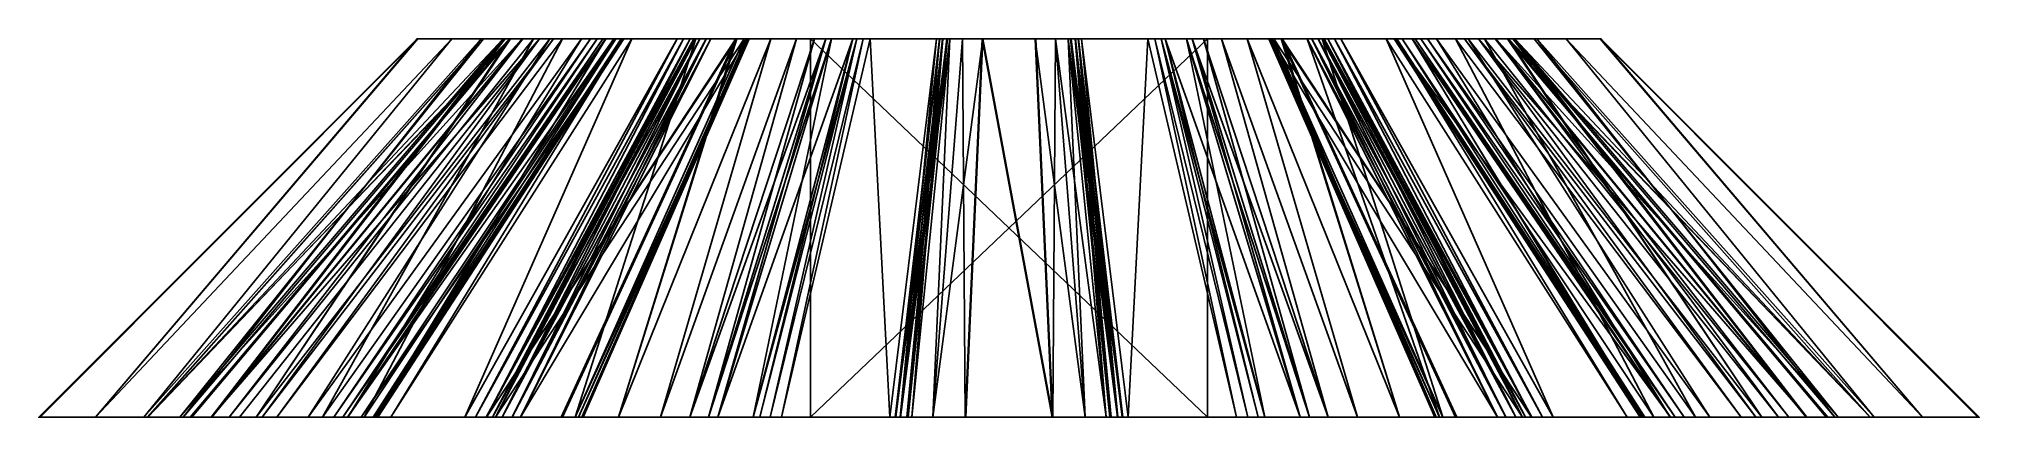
# Model space of a CAD drawing. Extents: x -10.3 to 10.3, y 0 to 4.
import ezdxf

# ---------------------------------------------------------------- set-up
doc = ezdxf.new("R2010")
doc.units = 0
doc.header["$MEASUREMENT"] = 0
doc.layers.add('ConstrLines', color=6, linetype='Continuous')
doc.layers.add('GearObj', color=2, linetype='Continuous')

msp = doc.modelspace()

# ---------------------------------------------------------------- linework, layer by layer
at = {"layer": 'ConstrLines'}
for points in [[(-10.243, 0, 0.465), (-6.257, 4, -0.278), (-10.257, 0, -0.455)], [(-6.257, 4, -0.278), (-9.656, 0, -0.806), (-10.257, 0, -0.455)], [(-6.257, 4, -0.278), (-10.243, 0, 0.465), (-6.248, 4, 0.283)], [(-9.656, 0, 0.806), (-6.248, 4, 0.283), (-10.243, 0, 0.465)], [(-6.248, 4, 0.283), (-9.656, 0, 0.806), (-5.89, 4, 0.492)], [(-9.147, 0, 1.026), (-5.89, 4, 0.492), (-9.656, 0, 0.806)], [(-5.89, 4, -0.492), (-9.147, 0, -1.026), (-9.656, 0, -0.806)], [(-9.656, 0, -0.806), (-6.257, 4, -0.278), (-5.89, 4, -0.492)], [(-5.579, 4, -0.626), (-8.732, 0, -1.147), (-9.147, 0, -1.026)], [(-5.89, 4, 0.492), (-9.147, 0, 1.026), (-5.579, 4, 0.626)], [(-9.147, 0, -1.026), (-5.89, 4, -0.492), (-5.579, 4, -0.626)], [(-8.732, 0, 1.147), (-5.579, 4, 0.626), (-9.147, 0, 1.026)], [(-5.557, 4, 2.888), (-8.766, 0, 4.13), (-9.11, 0, 4.734)], [(-5.269, 4, 3.369), (-9.11, 0, 4.734), (-8.638, 0, 5.524)], [(-9.11, 0, 4.734), (-5.269, 4, 3.369), (-5.557, 4, 2.888)], [(-9.103, 0, -4.719), (-5.347, 4, -2.519), (-5.553, 4, -2.879)], [(-5.347, 4, -2.519), (-9.103, 0, -4.719), (-8.766, 0, -4.13)], [(-5.279, 4, -3.369), (-9.103, 0, -4.719), (-5.553, 4, -2.879)], [(-9.103, 0, -4.719), (-5.279, 4, -3.369), (-8.655, 0, -5.522)], [(-8.434, 0, -3.685), (-5.347, 4, -2.519), (-8.766, 0, -4.13)], [(-8.766, 0, 4.13), (-5.557, 4, 2.888), (-5.347, 4, 2.519)], [(-5.145, 4, 2.248), (-8.766, 0, 4.13), (-5.347, 4, 2.519)], [(-8.766, 0, 4.13), (-5.145, 4, 2.248), (-8.434, 0, 3.685)], [(-8.732, 0, -1.147), (-5.579, 4, -0.626), (-5.327, 4, -0.7)], [(-5.327, 4, -0.7), (-8.428, 0, -1.197), (-8.732, 0, -1.147)], [(-5.579, 4, 0.626), (-8.732, 0, 1.147), (-5.327, 4, 0.7)], [(-8.428, 0, 1.197), (-5.327, 4, 0.7), (-8.732, 0, 1.147)], [(-5.279, 4, -3.369), (-7.96, 0, -5.527), (-8.655, 0, -5.522)], [(-7.96, 0, 5.527), (-5.269, 4, 3.369), (-8.638, 0, 5.524)], [(-5.347, 4, -2.519), (-8.434, 0, -3.685), (-5.145, 4, -2.248)], [(-8.434, 0, -3.685), (-4.963, 4, -2.057), (-5.145, 4, -2.248)], [(-4.963, 4, -2.057), (-8.434, 0, -3.685), (-8.136, 0, -3.373)], [(-4.963, 4, 2.057), (-8.434, 0, 3.685), (-5.145, 4, 2.248)], [(-8.434, 0, 3.685), (-4.963, 4, 2.057), (-8.136, 0, 3.373)], [(-8.243, 0, 1.205), (-5.141, 4, 0.73), (-8.428, 0, 1.197)], [(-5.141, 4, -0.73), (-8.243, 0, -1.205), (-8.428, 0, -1.197)], [(-8.428, 0, -1.197), (-5.327, 4, -0.7), (-5.141, 4, -0.73)], [(-5.327, 4, 0.7), (-8.428, 0, 1.197), (-5.141, 4, 0.73)], [(-5.141, 4, 0.73), (-8.243, 0, 1.205), (-5.028, 4, 0.735)], [(-5.028, 4, -0.735), (-7.256, 0, -1.065), (-8.243, 0, -1.205)], [(-7.256, 0, 1.065), (-5.028, 4, 0.735), (-8.243, 0, 1.205)], [(-8.243, 0, -1.205), (-5.141, 4, -0.73), (-5.028, 4, -0.735)], [(-4.963, 4, 2.057), (-7.897, 0, 3.177), (-8.136, 0, 3.373)], [(-7.897, 0, -3.177), (-4.963, 4, -2.057), (-8.136, 0, -3.373)], [(-4.855, 4, -3.371), (-7.408, 0, -5.462), (-7.96, 0, -5.527)], [(-7.96, 0, -5.527), (-5.279, 4, -3.369), (-4.855, 4, -3.371)], [(-5.269, 4, 3.369), (-7.96, 0, 5.527), (-4.855, 4, 3.371)], [(-7.408, 0, 5.462), (-4.855, 4, 3.371), (-7.96, 0, 5.527)], [(-4.817, 4, 1.938), (-7.741, 0, 3.078), (-7.897, 0, 3.177)], [(-7.897, 0, 3.177), (-4.963, 4, 2.057), (-4.817, 4, 1.938)], [(-4.963, 4, -2.057), (-7.897, 0, -3.177), (-4.817, 4, -1.938)], [(-7.741, 0, -3.078), (-4.817, 4, -1.938), (-7.897, 0, -3.177)], [(-7.741, 0, 3.078), (-4.817, 4, 1.938), (-4.722, 4, 1.877)], [(-6.816, 0, -2.705), (-4.722, 4, -1.877), (-7.741, 0, -3.078)], [(-4.722, 4, 1.877), (-6.816, 0, 2.705), (-7.741, 0, 3.078)], [(-4.817, 4, -1.938), (-7.741, 0, -3.078), (-4.722, 4, -1.877)], [(-4.519, 4, -3.332), (-6.989, 0, -5.359), (-7.408, 0, -5.462)], [(-7.408, 0, -5.462), (-4.855, 4, -3.371), (-4.519, 4, -3.332)], [(-4.855, 4, 3.371), (-7.408, 0, 5.462), (-4.519, 4, 3.332)], [(-6.989, 0, 5.359), (-4.519, 4, 3.332), (-7.408, 0, 5.462)], [(-4.426, 4, -0.65), (-7.137, 0, -1.079), (-7.256, 0, -1.065)], [(-7.256, 0, -1.065), (-5.028, 4, -0.735), (-4.426, 4, -0.65)], [(-7.137, 0, 1.079), (-4.426, 4, 0.65), (-7.256, 0, 1.065)], [(-5.028, 4, 0.735), (-7.256, 0, 1.065), (-4.426, 4, 0.65)], [(-7.137, 0, -1.079), (-4.426, 4, -0.65), (-4.354, 4, -0.658)], [(-4.426, 4, 0.65), (-7.137, 0, 1.079), (-4.354, 4, 0.658)], [(-7.041, 0, 1.15), (-4.354, 4, 0.658), (-7.137, 0, 1.079)], [(-4.354, 4, -0.658), (-7.041, 0, -1.15), (-7.137, 0, -1.079)], [(-7.041, 0, 1.15), (-4.266, 4, 0.768), (-4.295, 4, 0.702)], [(-4.266, 4, 0.768), (-7.041, 0, 1.15), (-6.994, 0, 1.26)], [(-4.295, 4, -0.702), (-6.994, 0, -1.26), (-7.041, 0, -1.15)], [(-4.354, 4, 0.658), (-7.041, 0, 1.15), (-4.295, 4, 0.702)], [(-7.041, 0, -1.15), (-4.354, 4, -0.658), (-4.295, 4, -0.702)], [(-4.266, 4, -0.768), (-6.687, 0, -2.406), (-6.994, 0, -1.26)], [(-6.994, 0, -1.26), (-4.295, 4, -0.702), (-4.266, 4, -0.768)], [(-6.994, 0, 1.26), (-4.178, 4, 1.099), (-4.266, 4, 0.768)], [(-4.178, 4, 1.099), (-6.994, 0, 1.26), (-6.849, 0, 1.802)], [(-4.263, 4, -3.269), (-6.7, 0, -5.251), (-6.989, 0, -5.359)], [(-6.989, 0, -5.359), (-4.519, 4, -3.332), (-4.263, 4, -3.269)], [(-6.7, 0, 5.251), (-4.263, 4, 3.269), (-6.989, 0, 5.359)], [(-4.519, 4, 3.332), (-6.989, 0, 5.359), (-4.263, 4, 3.269)], [(-6.849, 0, 1.802), (-4.079, 4, 1.468), (-4.178, 4, 1.099)], [(-4.079, 4, 1.468), (-6.849, 0, 1.802), (-6.687, 0, 2.406)], [(-4.158, 4, 1.65), (-6.721, 0, 2.634), (-6.816, 0, 2.705)], [(-4.722, 4, -1.877), (-6.816, 0, -2.705), (-4.158, 4, -1.65)], [(-6.816, 0, 2.705), (-4.722, 4, 1.877), (-4.158, 4, 1.65)], [(-6.721, 0, -2.634), (-4.158, 4, -1.65), (-6.816, 0, -2.705)], [(-4.1, 4, 1.607), (-6.673, 0, 2.524), (-6.721, 0, 2.634)], [(-6.721, 0, 2.634), (-4.158, 4, 1.65), (-4.1, 4, 1.607)], [(-6.721, 0, -2.634), (-4.071, 4, -1.54), (-4.1, 4, -1.607)], [(-4.071, 4, -1.54), (-6.721, 0, -2.634), (-6.673, 0, -2.524)], [(-4.158, 4, -1.65), (-6.721, 0, -2.634), (-4.1, 4, -1.607)], [(-6.7, 0, -5.251), (-4.263, 4, -3.269), (-4.087, 4, -3.203)], [(-4.087, 4, -3.203), (-6.536, 0, -5.165), (-6.7, 0, -5.251)], [(-4.263, 4, 3.269), (-6.7, 0, 5.251), (-4.087, 4, 3.203)], [(-6.536, 0, 5.165), (-4.087, 4, 3.203), (-6.7, 0, 5.251)], [(-6.687, 0, -2.406), (-4.266, 4, -0.768), (-4.079, 4, -1.468)], [(-6.687, 0, 2.406), (-4.071, 4, 1.54), (-4.079, 4, 1.468)], [(-4.071, 4, 1.54), (-6.687, 0, 2.406), (-6.673, 0, 2.524)], [(-4.071, 4, -1.54), (-6.687, 0, -2.406), (-4.079, 4, -1.468)], [(-6.687, 0, -2.406), (-4.071, 4, -1.54), (-6.673, 0, -2.524)], [(-6.673, 0, 2.524), (-4.1, 4, 1.607), (-4.071, 4, 1.54)], [(-3.987, 4, -3.151), (-5.751, 0, -4.55), (-6.536, 0, -5.165)], [(-6.536, 0, -5.165), (-4.087, 4, -3.203), (-3.987, 4, -3.151)], [(-5.751, 0, 4.55), (-3.987, 4, 3.151), (-6.536, 0, 5.165)], [(-4.087, 4, 3.203), (-6.536, 0, 5.165), (-3.987, 4, 3.151)], [(-5.751, 0, -4.55), (-3.987, 4, -3.151), (-3.508, 4, -2.776)], [(-5.641, 0, 4.503), (-3.508, 4, 2.776), (-5.751, 0, 4.55)], [(-3.508, 4, -2.776), (-5.641, 0, -4.503), (-5.751, 0, -4.55)], [(-3.987, 4, 3.151), (-5.751, 0, 4.55), (-3.508, 4, 2.776)], [(-3.441, 4, -2.747), (-5.523, 0, -4.517), (-5.641, 0, -4.503)], [(-3.508, 4, 2.776), (-5.641, 0, 4.503), (-3.441, 4, 2.747)], [(-5.523, 0, 4.517), (-3.441, 4, 2.747), (-5.641, 0, 4.503)], [(-5.641, 0, -4.503), (-3.508, 4, -2.776), (-3.441, 4, -2.747)], [(-5.327, 4, 0.7), (-4.426, 4, 0.65), (-5.579, 4, 0.626)], [(-3.369, 4, -5.269), (-5.527, 0, -7.96), (-3.371, 4, -4.855)], [(-5.527, 0, -7.96), (-3.369, 4, -5.269), (-5.524, 0, -8.638)], [(-5.527, 0, -7.96), (-3.332, 4, -4.519), (-3.371, 4, -4.855)], [(-3.332, 4, -4.519), (-5.527, 0, -7.96), (-5.462, 0, -7.408)], [(-3.371, 4, 4.855), (-5.462, 0, 7.408), (-5.527, 0, 7.96)], [(-5.527, 0, 7.96), (-3.369, 4, 5.279), (-3.371, 4, 4.855)], [(-3.369, 4, 5.279), (-5.527, 0, 7.96), (-5.522, 0, 8.655)], [(-2.888, 4, -5.557), (-5.524, 0, -8.638), (-3.369, 4, -5.269)], [(-5.524, 0, -8.638), (-2.888, 4, -5.557), (-4.734, 0, -9.11)], [(-5.427, 0, 4.588), (-3.369, 4, 2.755), (-5.523, 0, 4.517)], [(-5.523, 0, -4.517), (-3.441, 4, -2.747), (-3.369, 4, -2.755)], [(-3.369, 4, -2.755), (-5.427, 0, -4.588), (-5.523, 0, -4.517)], [(-3.441, 4, 2.747), (-5.523, 0, 4.517), (-3.369, 4, 2.755)], [(-2.879, 4, 5.553), (-5.522, 0, 8.655), (-4.719, 0, 9.103)], [(-5.522, 0, 8.655), (-2.879, 4, 5.553), (-3.369, 4, 5.279)], [(-5.462, 0, -7.408), (-3.269, 4, -4.263), (-3.332, 4, -4.519)], [(-3.269, 4, -4.263), (-5.462, 0, -7.408), (-5.359, 0, -6.989)], [(-3.332, 4, 4.519), (-5.359, 0, 6.989), (-5.462, 0, 7.408)], [(-5.462, 0, 7.408), (-3.371, 4, 4.855), (-3.332, 4, 4.519)], [(-5.427, 0, 4.588), (-2.799, 4, 3.311), (-3.311, 4, 2.799)], [(-2.799, 4, 3.311), (-5.427, 0, 4.588), (-4.588, 0, 5.427)], [(-3.369, 4, 2.755), (-5.427, 0, 4.588), (-3.311, 4, 2.799)], [(-5.427, 0, -4.588), (-3.369, 4, -2.755), (-3.311, 4, -2.799)], [(-3.311, 4, -2.799), (-4.588, 0, -5.427), (-5.427, 0, -4.588)], [(-3.269, 4, 4.263), (-5.251, 0, 6.7), (-5.359, 0, 6.989)], [(-5.359, 0, -6.989), (-3.203, 4, -4.087), (-3.269, 4, -4.263)], [(-3.203, 4, -4.087), (-5.359, 0, -6.989), (-5.251, 0, -6.7)], [(-5.359, 0, 6.989), (-3.332, 4, 4.519), (-3.269, 4, 4.263)], [(-5.141, 4, 0.73), (-4.426, 4, 0.65), (-5.327, 4, 0.7)], [(-5.327, 4, -0.7), (-5.028, 4, -0.735), (-5.141, 4, -0.73)], [(-3.203, 4, 4.087), (-5.165, 0, 6.536), (-5.251, 0, 6.7)], [(-5.251, 0, -6.7), (-3.151, 4, -3.987), (-3.203, 4, -4.087)], [(-3.151, 4, -3.987), (-5.251, 0, -6.7), (-5.165, 0, -6.536)], [(-5.251, 0, 6.7), (-3.269, 4, 4.263), (-3.203, 4, 4.087)], [(-5.165, 0, 6.536), (-3.203, 4, 4.087), (-3.151, 4, 3.987)], [(-5.165, 0, -6.536), (-2.776, 4, -3.508), (-3.151, 4, -3.987)], [(-2.776, 4, -3.508), (-5.165, 0, -6.536), (-4.55, 0, -5.751)], [(-2.776, 4, 3.508), (-5.165, 0, 6.536), (-3.151, 4, 3.987)], [(-5.165, 0, 6.536), (-2.776, 4, 3.508), (-4.55, 0, 5.751)], [(-4.426, 4, 0.65), (-5.141, 4, 0.73), (-5.028, 4, 0.735)], [(-4.963, 4, 2.057), (-4.158, 4, 1.65), (-4.817, 4, 1.938)], [(-4.817, 4, 1.938), (-4.158, 4, 1.65), (-4.722, 4, 1.877)], [(-2.888, 4, -5.557), (-4.13, 0, -8.766), (-4.734, 0, -9.11)], [(-4.13, 0, 8.766), (-2.879, 4, 5.553), (-4.719, 0, 9.103)], [(-4.588, 0, 5.427), (-2.755, 4, 3.369), (-2.799, 4, 3.311)], [(-2.755, 4, 3.369), (-4.588, 0, 5.427), (-4.517, 0, 5.523)], [(-2.755, 4, -3.369), (-4.588, 0, -5.427), (-2.799, 4, -3.311)], [(-4.588, 0, -5.427), (-2.755, 4, -3.369), (-4.517, 0, -5.523)], [(-4.588, 0, -5.427), (-3.311, 4, -2.799), (-2.799, 4, -3.311)], [(-2.776, 4, 3.508), (-4.503, 0, 5.641), (-4.55, 0, 5.751)], [(-4.55, 0, -5.751), (-2.747, 4, -3.441), (-2.776, 4, -3.508)], [(-2.747, 4, -3.441), (-4.55, 0, -5.751), (-4.503, 0, -5.641)], [(-4.517, 0, 5.523), (-2.747, 4, 3.441), (-2.755, 4, 3.369)], [(-2.747, 4, 3.441), (-4.517, 0, 5.523), (-4.503, 0, 5.641)], [(-2.755, 4, -3.369), (-4.503, 0, -5.641), (-4.517, 0, -5.523)], [(-4.503, 0, 5.641), (-2.776, 4, 3.508), (-2.747, 4, 3.441)], [(-4.503, 0, -5.641), (-2.755, 4, -3.369), (-2.747, 4, -3.441)], [(-3.685, 0, 8.434), (-2.519, 4, 5.347), (-4.13, 0, 8.766)], [(-4.13, 0, -8.766), (-2.888, 4, -5.557), (-2.519, 4, -5.347)], [(-2.519, 4, -5.347), (-3.685, 0, -8.434), (-4.13, 0, -8.766)], [(-2.879, 4, 5.553), (-4.13, 0, 8.766), (-2.519, 4, 5.347)], [(-2.519, 4, 5.347), (-3.685, 0, 8.434), (-2.248, 4, 5.145)], [(-3.373, 0, 8.136), (-2.248, 4, 5.145), (-3.685, 0, 8.434)], [(-2.248, 4, -5.145), (-3.373, 0, -8.136), (-3.685, 0, -8.434)], [(-3.685, 0, -8.434), (-2.519, 4, -5.347), (-2.248, 4, -5.145)], [(-2.248, 4, 5.145), (-3.373, 0, 8.136), (-2.057, 4, 4.963)], [(-3.373, 0, -8.136), (-2.248, 4, -5.145), (-2.057, 4, -4.963)], [(-2.057, 4, -4.963), (-3.177, 0, -7.897), (-3.373, 0, -8.136)], [(-3.373, 0, 8.136), (-1.938, 4, 4.817), (-2.057, 4, 4.963)], [(-1.938, 4, 4.817), (-3.373, 0, 8.136), (-3.177, 0, 7.897)], [(-3.177, 0, -7.897), (-2.057, 4, -4.963), (-1.938, 4, -4.817)], [(-1.938, 4, -4.817), (-3.078, 0, -7.741), (-3.177, 0, -7.897)], [(-3.177, 0, 7.897), (-1.877, 4, 4.722), (-1.938, 4, 4.817)], [(-1.877, 4, 4.722), (-3.177, 0, 7.897), (-3.078, 0, 7.741)], [(-2.705, 0, 6.816), (-1.877, 4, 4.722), (-3.078, 0, 7.741)], [(-1.65, 4, -4.158), (-3.078, 0, -7.741), (-1.877, 4, -4.722)], [(-3.078, 0, -7.741), (-1.65, 4, -4.158), (-2.705, 0, -6.816)], [(-3.078, 0, -7.741), (-1.938, 4, -4.817), (-1.877, 4, -4.722)], [(-2.705, 0, 6.816), (-1.607, 4, 4.1), (-1.65, 4, 4.158)], [(-1.607, 4, 4.1), (-2.705, 0, 6.816), (-2.634, 0, 6.721)], [(-1.877, 4, 4.722), (-2.705, 0, 6.816), (-1.65, 4, 4.158)], [(-1.65, 4, -4.158), (-2.634, 0, -6.721), (-2.705, 0, -6.816)], [(-2.524, 0, 6.673), (-1.607, 4, 4.1), (-2.634, 0, 6.721)], [(-1.607, 4, -4.1), (-2.524, 0, -6.673), (-2.634, 0, -6.721)], [(-2.634, 0, -6.721), (-1.65, 4, -4.158), (-1.607, 4, -4.1)], [(-2.406, 0, 6.687), (-1.54, 4, 4.071), (-2.524, 0, 6.673)], [(-1.607, 4, 4.1), (-2.524, 0, 6.673), (-1.54, 4, 4.071)], [(-1.54, 4, -4.071), (-2.406, 0, -6.687), (-2.524, 0, -6.673)], [(-2.524, 0, -6.673), (-1.607, 4, -4.1), (-1.54, 4, -4.071)], [(-1.54, 4, 4.071), (-2.406, 0, 6.687), (-1.468, 4, 4.079)], [(-1.26, 0, 6.994), (-1.468, 4, 4.079), (-2.406, 0, 6.687)], [(-2.406, 0, -6.687), (-1.54, 4, -4.071), (-1.468, 4, -4.079)], [(-1.468, 4, -4.079), (-1.26, 0, -6.994), (-2.406, 0, -6.687)], [(-2.1, 0, 2.1), (-2.1, 4, -2.1), (-2.1, 4, 2.1)], [(-2.1, 4, -2.1), (-2.1, 0, 2.1), (-2.1, 0, -2.1)], [(2.1, 4, 2.1), (-2.1, 0, 2.1), (-2.1, 4, 2.1)], [(-2.1, 0, 2.1), (2.1, 4, 2.1), (2.1, 0, 2.1)], [(2.1, 0, -2.1), (-2.1, 4, -2.1), (-2.1, 0, -2.1)], [(-2.1, 4, -2.1), (2.1, 0, -2.1), (2.1, 4, -2.1)], [(-1.468, 4, 4.079), (-1.26, 0, 6.994), (-0.768, 4, 4.266)], [(-1.26, 0, -6.994), (-1.468, 4, -4.079), (-0.768, 4, -4.266)], [(-1.15, 0, 7.041), (-0.768, 4, 4.266), (-1.26, 0, 6.994)], [(-0.768, 4, -4.266), (-1.15, 0, -7.041), (-1.26, 0, -6.994)], [(-0.735, 4, 5.028), (-1.065, 0, 7.256), (-1.205, 0, 8.243)], [(-1.205, 0, -8.243), (-0.65, 4, -4.426), (-0.735, 4, -5.028)], [(-0.65, 4, -4.426), (-1.205, 0, -8.243), (-1.065, 0, -7.256)], [(-1.205, 0, 8.243), (-0.73, 4, 5.141), (-0.735, 4, 5.028)], [(-0.73, 4, 5.141), (-1.205, 0, 8.243), (-1.197, 0, 8.428)], [(-0.735, 4, -5.028), (-1.197, 0, -8.428), (-1.205, 0, -8.243)], [(-1.197, 0, 8.428), (-0.7, 4, 5.327), (-0.73, 4, 5.141)], [(-0.7, 4, 5.327), (-1.197, 0, 8.428), (-1.147, 0, 8.732)], [(-0.7, 4, -5.327), (-1.197, 0, -8.428), (-0.73, 4, -5.141)], [(-1.197, 0, -8.428), (-0.7, 4, -5.327), (-1.147, 0, -8.732)], [(-1.197, 0, -8.428), (-0.735, 4, -5.028), (-0.73, 4, -5.141)], [(-1.15, 0, 7.041), (-0.658, 4, 4.354), (-0.702, 4, 4.295)], [(-0.658, 4, 4.354), (-1.15, 0, 7.041), (-1.079, 0, 7.137)], [(-0.702, 4, -4.295), (-1.079, 0, -7.137), (-1.15, 0, -7.041)], [(-0.768, 4, 4.266), (-1.15, 0, 7.041), (-0.702, 4, 4.295)], [(-1.15, 0, -7.041), (-0.768, 4, -4.266), (-0.702, 4, -4.295)], [(-0.7, 4, -5.327), (-1.026, 0, -9.147), (-1.147, 0, -8.732)], [(-1.147, 0, 8.732), (-0.626, 4, 5.579), (-0.7, 4, 5.327)], [(-0.626, 4, 5.579), (-1.147, 0, 8.732), (-1.026, 0, 9.147)], [(-0.658, 4, -4.354), (-1.065, 0, -7.256), (-1.079, 0, -7.137)], [(-1.079, 0, 7.137), (-0.65, 4, 4.426), (-0.658, 4, 4.354)], [(-0.65, 4, 4.426), (-1.079, 0, 7.137), (-1.065, 0, 7.256)], [(-1.079, 0, -7.137), (-0.702, 4, -4.295), (-0.658, 4, -4.354)], [(-1.065, 0, 7.256), (-0.735, 4, 5.028), (-0.65, 4, 4.426)], [(-1.065, 0, -7.256), (-0.658, 4, -4.354), (-0.65, 4, -4.426)], [(-1.026, 0, -9.147), (-0.7, 4, -5.327), (-0.626, 4, -5.579)], [(-0.806, 0, 9.656), (-0.626, 4, 5.579), (-1.026, 0, 9.147)], [(-0.626, 4, -5.579), (-0.806, 0, -9.656), (-1.026, 0, -9.147)], [(-0.806, 0, 9.656), (-0.278, 4, 6.257), (-0.492, 4, 5.89)], [(-0.278, 4, 6.257), (-0.806, 0, 9.656), (-0.455, 0, 10.257)], [(-0.626, 4, 5.579), (-0.806, 0, 9.656), (-0.492, 4, 5.89)], [(-0.806, 0, -9.656), (-0.626, 4, -5.579), (-0.492, 4, -5.89)], [(-0.492, 4, -5.89), (-0.465, 0, -10.243), (-0.806, 0, -9.656)], [(-0.465, 0, -10.243), (-0.492, 4, -5.89), (-0.283, 4, -6.248)], [(-0.283, 4, -6.248), (0.455, 0, -10.257), (-0.465, 0, -10.243)], [(0.465, 0, 10.243), (-0.278, 4, 6.257), (-0.455, 0, 10.257)], [(0.455, 0, -10.257), (-0.283, 4, -6.248), (0.278, 4, -6.257)], [(-0.278, 4, 6.257), (0.465, 0, 10.243), (0.283, 4, 6.248)], [(0.806, 0, -9.656), (0.278, 4, -6.257), (0.492, 4, -5.89)], [(0.278, 4, -6.257), (0.806, 0, -9.656), (0.455, 0, -10.257)], [(0.465, 0, 10.243), (0.492, 4, 5.89), (0.283, 4, 6.248)], [(0.492, 4, 5.89), (0.465, 0, 10.243), (0.806, 0, 9.656)], [(1.026, 0, -9.147), (0.492, 4, -5.89), (0.626, 4, -5.579)], [(0.492, 4, -5.89), (1.026, 0, -9.147), (0.806, 0, -9.656)], [(0.806, 0, 9.656), (0.626, 4, 5.579), (0.492, 4, 5.89)], [(0.626, 4, 5.579), (0.806, 0, 9.656), (1.026, 0, 9.147)], [(1.026, 0, 9.147), (0.7, 4, 5.327), (0.626, 4, 5.579)], [(1.147, 0, -8.732), (0.626, 4, -5.579), (0.7, 4, -5.327)], [(0.626, 4, -5.579), (1.147, 0, -8.732), (1.026, 0, -9.147)], [(1.065, 0, 7.256), (0.658, 4, 4.354), (0.65, 4, 4.426)], [(0.65, 4, -4.426), (1.205, 0, -8.243), (0.735, 4, -5.028)], [(1.205, 0, -8.243), (0.65, 4, -4.426), (1.065, 0, -7.256)], [(0.735, 4, 5.028), (1.065, 0, 7.256), (0.65, 4, 4.426)], [(1.079, 0, -7.137), (0.65, 4, -4.426), (0.658, 4, -4.354)], [(0.65, 4, -4.426), (1.079, 0, -7.137), (1.065, 0, -7.256)], [(0.658, 4, 4.354), (1.065, 0, 7.256), (1.079, 0, 7.137)], [(1.079, 0, 7.137), (0.702, 4, 4.295), (0.658, 4, 4.354)], [(1.15, 0, -7.041), (0.658, 4, -4.354), (0.702, 4, -4.295)], [(0.658, 4, -4.354), (1.15, 0, -7.041), (1.079, 0, -7.137)], [(1.197, 0, -8.428), (0.7, 4, -5.327), (0.73, 4, -5.141)], [(0.7, 4, -5.327), (1.197, 0, -8.428), (1.147, 0, -8.732)], [(1.147, 0, 8.732), (0.73, 4, 5.141), (0.7, 4, 5.327)], [(0.7, 4, 5.327), (1.026, 0, 9.147), (1.147, 0, 8.732)], [(0.702, 4, 4.295), (1.079, 0, 7.137), (1.15, 0, 7.041)], [(0.768, 4, -4.266), (1.15, 0, -7.041), (0.702, 4, -4.295)], [(1.15, 0, 7.041), (0.768, 4, 4.266), (0.702, 4, 4.295)], [(0.73, 4, 5.141), (1.147, 0, 8.732), (1.197, 0, 8.428)], [(1.205, 0, -8.243), (0.73, 4, -5.141), (0.735, 4, -5.028)], [(0.73, 4, -5.141), (1.205, 0, -8.243), (1.197, 0, -8.428)], [(1.197, 0, 8.428), (0.735, 4, 5.028), (0.73, 4, 5.141)], [(1.065, 0, 7.256), (0.735, 4, 5.028), (1.205, 0, 8.243)], [(0.735, 4, 5.028), (1.197, 0, 8.428), (1.205, 0, 8.243)], [(1.15, 0, -7.041), (0.768, 4, -4.266), (1.26, 0, -6.994)], [(0.768, 4, 4.266), (1.15, 0, 7.041), (1.26, 0, 6.994)], [(1.26, 0, 6.994), (1.468, 4, 4.079), (0.768, 4, 4.266)], [(1.468, 4, -4.079), (1.26, 0, -6.994), (0.768, 4, -4.266)], [(1.468, 4, 4.079), (1.26, 0, 6.994), (2.406, 0, 6.687)], [(1.26, 0, -6.994), (1.468, 4, -4.079), (2.406, 0, -6.687)], [(1.54, 4, -4.071), (2.406, 0, -6.687), (1.468, 4, -4.079)], [(2.406, 0, 6.687), (1.54, 4, 4.071), (1.468, 4, 4.079)], [(2.406, 0, -6.687), (1.54, 4, -4.071), (2.524, 0, -6.673)], [(1.54, 4, 4.071), (2.406, 0, 6.687), (2.524, 0, 6.673)], [(2.524, 0, 6.673), (1.607, 4, 4.1), (1.54, 4, 4.071)], [(1.607, 4, -4.1), (2.524, 0, -6.673), (1.54, 4, -4.071)], [(1.607, 4, 4.1), (2.524, 0, 6.673), (2.634, 0, 6.721)], [(2.634, 0, 6.721), (1.65, 4, 4.158), (1.607, 4, 4.1)], [(2.524, 0, -6.673), (1.607, 4, -4.1), (2.634, 0, -6.721)], [(2.705, 0, -6.816), (1.607, 4, -4.1), (1.65, 4, -4.158)], [(1.607, 4, -4.1), (2.705, 0, -6.816), (2.634, 0, -6.721)], [(2.705, 0, 6.816), (1.877, 4, 4.722), (1.65, 4, 4.158)], [(1.65, 4, 4.158), (2.634, 0, 6.721), (2.705, 0, 6.816)], [(3.078, 0, -7.741), (1.65, 4, -4.158), (1.877, 4, -4.722)], [(1.65, 4, -4.158), (3.078, 0, -7.741), (2.705, 0, -6.816)], [(1.877, 4, 4.722), (2.705, 0, 6.816), (3.078, 0, 7.741)], [(3.177, 0, -7.897), (1.877, 4, -4.722), (1.938, 4, -4.817)], [(1.877, 4, -4.722), (3.177, 0, -7.897), (3.078, 0, -7.741)], [(3.078, 0, 7.741), (1.938, 4, 4.817), (1.877, 4, 4.722)], [(3.373, 0, -8.136), (1.938, 4, -4.817), (2.057, 4, -4.963)], [(1.938, 4, -4.817), (3.373, 0, -8.136), (3.177, 0, -7.897)], [(1.938, 4, 4.817), (3.078, 0, 7.741), (3.177, 0, 7.897)], [(3.177, 0, 7.897), (2.057, 4, 4.963), (1.938, 4, 4.817)], [(2.248, 4, -5.145), (3.373, 0, -8.136), (2.057, 4, -4.963)], [(2.057, 4, 4.963), (3.177, 0, 7.897), (3.373, 0, 8.136)], [(3.373, 0, 8.136), (2.248, 4, 5.145), (2.057, 4, 4.963)], [(2.1, 4, -2.1), (2.1, 0, 2.1), (2.1, 4, 2.1)], [(2.1, 0, 2.1), (2.1, 4, -2.1), (2.1, 0, -2.1)], [(2.519, 4, -5.347), (3.685, 0, -8.434), (2.248, 4, -5.145)], [(3.373, 0, -8.136), (2.248, 4, -5.145), (3.685, 0, -8.434)], [(3.685, 0, 8.434), (2.519, 4, 5.347), (2.248, 4, 5.145)], [(2.248, 4, 5.145), (3.373, 0, 8.136), (3.685, 0, 8.434)], [(3.685, 0, -8.434), (2.519, 4, -5.347), (4.13, 0, -8.766)], [(4.13, 0, 8.766), (2.888, 4, 5.557), (2.519, 4, 5.347)], [(2.519, 4, 5.347), (3.685, 0, 8.434), (4.13, 0, 8.766)], [(2.879, 4, -5.553), (4.13, 0, -8.766), (2.519, 4, -5.347)], [(4.55, 0, 5.751), (2.747, 4, 3.441), (2.776, 4, 3.508)], [(2.747, 4, 3.441), (4.55, 0, 5.751), (4.503, 0, 5.641)], [(4.503, 0, -5.641), (2.776, 4, -3.508), (2.747, 4, -3.441)], [(4.517, 0, -5.523), (2.747, 4, -3.441), (2.755, 4, -3.369)], [(2.747, 4, -3.441), (4.517, 0, -5.523), (4.503, 0, -5.641)], [(4.503, 0, 5.641), (2.755, 4, 3.369), (2.747, 4, 3.441)], [(4.588, 0, -5.427), (2.755, 4, -3.369), (2.799, 4, -3.311)], [(2.755, 4, -3.369), (4.588, 0, -5.427), (4.517, 0, -5.523)], [(4.517, 0, 5.523), (2.799, 4, 3.311), (2.755, 4, 3.369)], [(2.755, 4, 3.369), (4.503, 0, 5.641), (4.517, 0, 5.523)], [(4.55, 0, -5.751), (3.151, 4, -3.987), (2.776, 4, -3.508)], [(2.776, 4, -3.508), (4.503, 0, -5.641), (4.55, 0, -5.751)], [(5.165, 0, 6.536), (2.776, 4, 3.508), (3.151, 4, 3.987)], [(2.776, 4, 3.508), (5.165, 0, 6.536), (4.55, 0, 5.751)], [(2.799, 4, 3.311), (4.517, 0, 5.523), (4.588, 0, 5.427)], [(4.588, 0, 5.427), (3.311, 4, 2.799), (2.799, 4, 3.311)], [(5.427, 0, -4.588), (2.799, 4, -3.311), (3.311, 4, -2.799)], [(2.799, 4, -3.311), (5.427, 0, -4.588), (4.588, 0, -5.427)], [(5.522, 0, -8.655), (2.879, 4, -5.553), (3.369, 4, -5.279)], [(2.879, 4, -5.553), (5.522, 0, -8.655), (4.719, 0, -9.103)], [(4.13, 0, -8.766), (2.879, 4, -5.553), (4.719, 0, -9.103)], [(2.888, 4, 5.557), (4.13, 0, 8.766), (4.734, 0, 9.11)], [(5.524, 0, 8.638), (2.888, 4, 5.557), (4.734, 0, 9.11)], [(2.888, 4, 5.557), (5.524, 0, 8.638), (3.369, 4, 5.269)], [(3.151, 4, -3.987), (4.55, 0, -5.751), (5.165, 0, -6.536)], [(5.165, 0, -6.536), (3.203, 4, -4.087), (3.151, 4, -3.987)], [(5.251, 0, 6.7), (3.151, 4, 3.987), (3.203, 4, 4.087)], [(3.151, 4, 3.987), (5.251, 0, 6.7), (5.165, 0, 6.536)], [(5.251, 0, -6.7), (3.269, 4, -4.263), (3.203, 4, -4.087)], [(3.203, 4, -4.087), (5.165, 0, -6.536), (5.251, 0, -6.7)], [(5.359, 0, 6.989), (3.203, 4, 4.087), (3.269, 4, 4.263)], [(3.203, 4, 4.087), (5.359, 0, 6.989), (5.251, 0, 6.7)], [(5.359, 0, -6.989), (3.332, 4, -4.519), (3.269, 4, -4.263)], [(3.269, 4, -4.263), (5.251, 0, -6.7), (5.359, 0, -6.989)], [(5.462, 0, 7.408), (3.269, 4, 4.263), (3.332, 4, 4.519)], [(3.269, 4, 4.263), (5.462, 0, 7.408), (5.359, 0, 6.989)], [(3.369, 4, -2.755), (5.427, 0, -4.588), (3.311, 4, -2.799)], [(3.311, 4, 2.799), (4.588, 0, 5.427), (5.427, 0, 4.588)], [(5.427, 0, 4.588), (3.369, 4, 2.755), (3.311, 4, 2.799)], [(3.332, 4, -4.519), (5.527, 0, -7.96), (3.371, 4, -4.855)], [(5.527, 0, -7.96), (3.332, 4, -4.519), (5.462, 0, -7.408)], [(3.332, 4, -4.519), (5.359, 0, -6.989), (5.462, 0, -7.408)], [(3.371, 4, 4.855), (5.462, 0, 7.408), (3.332, 4, 4.519)], [(5.427, 0, -4.588), (3.369, 4, -2.755), (5.523, 0, -4.517)], [(5.527, 0, -7.96), (3.369, 4, -5.279), (3.371, 4, -4.855)], [(3.369, 4, -5.279), (5.527, 0, -7.96), (5.522, 0, -8.655)], [(5.524, 0, 8.638), (3.371, 4, 4.855), (3.369, 4, 5.269)], [(3.441, 4, -2.747), (5.523, 0, -4.517), (3.369, 4, -2.755)], [(3.369, 4, 2.755), (5.427, 0, 4.588), (5.523, 0, 4.517)], [(5.523, 0, 4.517), (3.441, 4, 2.747), (3.369, 4, 2.755)], [(3.371, 4, 4.855), (5.524, 0, 8.638), (5.527, 0, 7.96)], [(5.462, 0, 7.408), (3.371, 4, 4.855), (5.527, 0, 7.96)], [(3.508, 4, -2.776), (5.641, 0, -4.503), (3.441, 4, -2.747)], [(5.641, 0, 4.503), (3.508, 4, 2.776), (3.441, 4, 2.747)], [(5.523, 0, -4.517), (3.441, 4, -2.747), (5.641, 0, -4.503)], [(3.441, 4, 2.747), (5.523, 0, 4.517), (5.641, 0, 4.503)], [(3.987, 4, -3.151), (5.751, 0, -4.55), (3.508, 4, -2.776)], [(5.641, 0, -4.503), (3.508, 4, -2.776), (5.751, 0, -4.55)], [(3.508, 4, 2.776), (5.641, 0, 4.503), (5.751, 0, 4.55)], [(5.751, 0, 4.55), (3.987, 4, 3.151), (3.508, 4, 2.776)], [(4.087, 4, -3.203), (6.536, 0, -5.165), (3.987, 4, -3.151)], [(5.751, 0, -4.55), (3.987, 4, -3.151), (6.536, 0, -5.165)], [(6.536, 0, 5.165), (4.087, 4, 3.203), (3.987, 4, 3.151)], [(3.987, 4, 3.151), (5.751, 0, 4.55), (6.536, 0, 5.165)], [(6.673, 0, 2.524), (4.079, 4, 1.468), (4.071, 4, 1.54)], [(6.721, 0, 2.634), (4.071, 4, 1.54), (4.1, 4, 1.607)], [(4.071, 4, 1.54), (6.721, 0, 2.634), (6.673, 0, 2.524)], [(6.673, 0, -2.524), (4.081, 4, -1.563), (4.071, 4, -1.54)], [(6.687, 0, -2.406), (4.071, 4, -1.54), (4.079, 4, -1.468)], [(4.071, 4, -1.54), (6.687, 0, -2.406), (6.673, 0, -2.524)], [(4.266, 4, -0.768), (6.687, 0, -2.406), (4.079, 4, -1.468)], [(4.079, 4, 1.468), (6.673, 0, 2.524), (6.687, 0, 2.406)], [(4.079, 4, 1.468), (6.994, 0, 1.26), (4.266, 4, 0.768)], [(6.994, 0, 1.26), (4.079, 4, 1.468), (6.687, 0, 2.406)], [(6.69, 0, -2.563), (4.1, 4, -1.607), (4.081, 4, -1.563)], [(4.081, 4, -1.563), (6.673, 0, -2.524), (6.69, 0, -2.563)], [(4.263, 4, -3.269), (6.7, 0, -5.251), (4.087, 4, -3.203)], [(6.536, 0, -5.165), (4.087, 4, -3.203), (6.7, 0, -5.251)], [(4.087, 4, 3.203), (6.536, 0, 5.165), (6.7, 0, 5.251)], [(6.7, 0, 5.251), (4.263, 4, 3.269), (4.087, 4, 3.203)], [(4.1, 4, -1.607), (6.69, 0, -2.563), (6.721, 0, -2.634)], [(6.721, 0, -2.634), (4.158, 4, -1.65), (4.1, 4, -1.607)], [(4.158, 4, 1.65), (6.721, 0, 2.634), (4.1, 4, 1.607)], [(4.158, 4, -1.65), (6.721, 0, -2.634), (6.816, 0, -2.705)], [(6.721, 0, 2.634), (4.158, 4, 1.65), (6.816, 0, 2.705)], [(4.722, 4, 1.877), (6.816, 0, 2.705), (4.158, 4, 1.65)], [(6.816, 0, -2.705), (4.722, 4, -1.877), (4.158, 4, -1.65)], [(4.158, 4, 1.65), (4.963, 4, 2.057), (4.817, 4, 1.938)], [(4.158, 4, 1.65), (4.817, 4, 1.938), (4.722, 4, 1.877)], [(4.519, 4, -3.332), (6.989, 0, -5.359), (4.263, 4, -3.269)], [(6.7, 0, -5.251), (4.263, 4, -3.269), (6.989, 0, -5.359)], [(4.263, 4, 3.269), (6.7, 0, 5.251), (6.989, 0, 5.359)], [(6.989, 0, 5.359), (4.519, 4, 3.332), (4.263, 4, 3.269)], [(6.687, 0, -2.406), (4.266, 4, -0.768), (6.994, 0, -1.26)], [(7.041, 0, -1.15), (4.266, 4, -0.768), (4.295, 4, -0.702)], [(4.266, 4, -0.768), (7.041, 0, -1.15), (6.994, 0, -1.26)], [(6.994, 0, 1.26), (4.295, 4, 0.702), (4.266, 4, 0.768)], [(4.354, 4, -0.658), (7.041, 0, -1.15), (4.295, 4, -0.702)], [(7.041, 0, 1.15), (4.354, 4, 0.658), (4.295, 4, 0.702)], [(4.295, 4, 0.702), (6.994, 0, 1.26), (7.041, 0, 1.15)], [(4.426, 4, -0.65), (7.137, 0, -1.079), (4.354, 4, -0.658)], [(7.041, 0, -1.15), (4.354, 4, -0.658), (7.137, 0, -1.079)], [(4.354, 4, 0.658), (7.041, 0, 1.15), (7.137, 0, 1.079)], [(7.137, 0, 1.079), (4.426, 4, 0.65), (4.354, 4, 0.658)], [(7.137, 0, -1.079), (4.426, 4, -0.65), (7.256, 0, -1.065)], [(5.028, 4, -0.735), (7.256, 0, -1.065), (4.426, 4, -0.65)], [(7.256, 0, 1.065), (5.028, 4, 0.735), (4.426, 4, 0.65)], [(4.426, 4, 0.65), (7.137, 0, 1.079), (7.256, 0, 1.065)], [(4.855, 4, -3.371), (7.408, 0, -5.462), (4.519, 4, -3.332)], [(6.989, 0, -5.359), (4.519, 4, -3.332), (7.408, 0, -5.462)], [(7.408, 0, 5.462), (4.855, 4, 3.371), (4.519, 4, 3.332)], [(4.519, 4, 3.332), (6.989, 0, 5.359), (7.408, 0, 5.462)], [(4.817, 4, 1.938), (7.741, 0, 3.078), (4.722, 4, 1.877)], [(6.816, 0, 2.705), (4.722, 4, 1.877), (7.741, 0, 3.078)], [(7.741, 0, -3.078), (4.817, 4, -1.938), (4.722, 4, -1.877)], [(4.722, 4, -1.877), (6.816, 0, -2.705), (7.741, 0, -3.078)], [(4.963, 4, 2.057), (7.897, 0, 3.177), (4.817, 4, 1.938)], [(7.741, 0, 3.078), (4.817, 4, 1.938), (7.897, 0, 3.177)], [(4.817, 4, -1.938), (7.741, 0, -3.078), (7.897, 0, -3.177)], [(7.897, 0, -3.177), (4.963, 4, -2.057), (4.817, 4, -1.938)], [(5.269, 4, -3.369), (7.96, 0, -5.527), (4.855, 4, -3.371)], [(7.408, 0, -5.462), (4.855, 4, -3.371), (7.96, 0, -5.527)], [(7.96, 0, 5.527), (5.279, 4, 3.369), (4.855, 4, 3.371)], [(4.855, 4, 3.371), (7.408, 0, 5.462), (7.96, 0, 5.527)], [(7.897, 0, 3.177), (4.963, 4, 2.057), (8.136, 0, 3.373)], [(8.434, 0, 3.685), (4.963, 4, 2.057), (5.145, 4, 2.248)], [(4.963, 4, 2.057), (8.434, 0, 3.685), (8.136, 0, 3.373)], [(8.136, 0, -3.373), (5.145, 4, -2.248), (4.963, 4, -2.057)], [(4.963, 4, -2.057), (7.897, 0, -3.177), (8.136, 0, -3.373)], [(7.256, 0, -1.065), (5.028, 4, -0.735), (8.243, 0, -1.205)], [(5.028, 4, 0.735), (7.256, 0, 1.065), (8.243, 0, 1.205)], [(8.243, 0, 1.205), (5.141, 4, 0.73), (5.028, 4, 0.735)], [(5.141, 4, -0.73), (8.243, 0, -1.205), (5.028, 4, -0.735)], [(8.428, 0, 1.197), (5.327, 4, 0.7), (5.141, 4, 0.73)], [(5.141, 4, 0.73), (8.243, 0, 1.205), (8.428, 0, 1.197)], [(5.327, 4, -0.7), (8.428, 0, -1.197), (5.141, 4, -0.73)], [(8.243, 0, -1.205), (5.141, 4, -0.73), (8.428, 0, -1.197)], [(8.766, 0, 4.13), (5.145, 4, 2.248), (5.347, 4, 2.519)], [(5.145, 4, 2.248), (8.766, 0, 4.13), (8.434, 0, 3.685)], [(5.145, 4, -2.248), (8.136, 0, -3.373), (8.434, 0, -3.685)], [(8.434, 0, -3.685), (5.347, 4, -2.519), (5.145, 4, -2.248)], [(9.103, 0, -4.719), (5.269, 4, -3.369), (5.553, 4, -2.879)], [(5.269, 4, -3.369), (9.103, 0, -4.719), (8.638, 0, -5.524)], [(7.96, 0, -5.527), (5.269, 4, -3.369), (8.638, 0, -5.524)], [(9.103, 0, 4.719), (5.279, 4, 3.369), (8.655, 0, 5.522)], [(5.279, 4, 3.369), (9.103, 0, 4.719), (5.553, 4, 2.879)], [(5.279, 4, 3.369), (7.96, 0, 5.527), (8.655, 0, 5.522)], [(8.732, 0, 1.147), (5.579, 4, 0.626), (5.327, 4, 0.7)], [(5.327, 4, 0.7), (8.428, 0, 1.197), (8.732, 0, 1.147)], [(8.428, 0, -1.197), (5.327, 4, -0.7), (8.732, 0, -1.147)], [(5.579, 4, -0.626), (8.732, 0, -1.147), (5.327, 4, -0.7)], [(5.553, 4, 2.879), (8.766, 0, 4.13), (5.347, 4, 2.519)], [(5.347, 4, -2.519), (9.103, 0, -4.719), (5.553, 4, -2.879)], [(9.103, 0, -4.719), (5.347, 4, -2.519), (8.766, 0, -4.13)], [(5.347, 4, -2.519), (8.434, 0, -3.685), (8.766, 0, -4.13)], [(8.766, 0, 4.13), (5.553, 4, 2.879), (9.103, 0, 4.719)], [(9.147, 0, 1.026), (5.89, 4, 0.492), (5.579, 4, 0.626)], [(5.579, 4, 0.626), (8.732, 0, 1.147), (9.147, 0, 1.026)], [(5.89, 4, -0.492), (9.147, 0, -1.026), (5.579, 4, -0.626)], [(8.732, 0, -1.147), (5.579, 4, -0.626), (9.147, 0, -1.026)], [(5.89, 4, 0.492), (9.147, 0, 1.026), (9.656, 0, 0.806)], [(9.656, 0, 0.806), (6.257, 4, 0.278), (5.89, 4, 0.492)], [(9.147, 0, -1.026), (5.89, 4, -0.492), (9.656, 0, -0.806)], [(6.248, 4, -0.283), (9.656, 0, -0.806), (5.89, 4, -0.492)], [(10.257, 0, 0.455), (6.248, 4, -0.283), (6.257, 4, 0.278)], [(6.248, 4, -0.283), (10.257, 0, 0.455), (10.243, 0, -0.465)], [(9.656, 0, -0.806), (6.248, 4, -0.283), (10.243, 0, -0.465)], [(6.257, 4, 0.278), (9.656, 0, 0.806), (10.257, 0, 0.455)], [(-7.137, 0, -1.079), (-10.257, 0, -0.455), (-7.256, 0, -1.065)], [(-7.256, 0, -1.065), (-10.257, 0, -0.455), (-9.656, 0, -0.806)], [(-7.256, 0, -1.065), (-9.656, 0, -0.806), (-9.147, 0, -1.026)], [(-7.256, 0, 1.065), (-8.732, 0, 1.147), (-9.147, 0, 1.026)], [(-8.732, 0, -1.147), (-7.256, 0, -1.065), (-9.147, 0, -1.026)], [(-7.256, 0, 1.065), (-8.428, 0, 1.197), (-8.732, 0, 1.147)], [(-7.256, 0, -1.065), (-8.732, 0, -1.147), (-8.243, 0, -1.205)], [(-8.243, 0, -1.205), (-8.732, 0, -1.147), (-8.428, 0, -1.197)], [(-6.536, 0, -5.165), (-8.655, 0, -5.522), (-6.7, 0, -5.251)], [(-6.7, 0, -5.251), (-8.655, 0, -5.522), (-6.989, 0, -5.359)], [(-6.989, 0, -5.359), (-8.655, 0, -5.522), (-7.408, 0, -5.462)], [(-7.408, 0, -5.462), (-8.655, 0, -5.522), (-7.96, 0, -5.527)], [(-8.638, 0, 5.524), (-7.408, 0, 5.462), (-7.96, 0, 5.527)], [(-8.428, 0, 1.197), (-7.256, 0, 1.065), (-8.243, 0, 1.205)], [(8.638, 0, -5.524), (6.536, 0, -5.165), (6.7, 0, -5.251)], [(8.638, 0, -5.524), (6.7, 0, -5.251), (6.989, 0, -5.359)], [(8.638, 0, -5.524), (6.989, 0, -5.359), (7.408, 0, -5.462)], [(10.243, 0, -0.465), (7.137, 0, -1.079), (7.256, 0, -1.065)], [(7.256, 0, 1.065), (8.428, 0, 1.197), (8.243, 0, 1.205)], [(8.428, 0, 1.197), (7.256, 0, 1.065), (8.732, 0, 1.147)], [(8.732, 0, 1.147), (7.256, 0, 1.065), (9.147, 0, 1.026)], [(10.243, 0, -0.465), (7.256, 0, -1.065), (9.656, 0, -0.806)], [(9.656, 0, -0.806), (7.256, 0, -1.065), (9.147, 0, -1.026)], [(7.256, 0, -1.065), (8.732, 0, -1.147), (9.147, 0, -1.026)], [(8.732, 0, -1.147), (7.256, 0, -1.065), (8.243, 0, -1.205)], [(7.408, 0, 5.462), (8.655, 0, 5.522), (7.96, 0, 5.527)], [(8.638, 0, -5.524), (7.408, 0, -5.462), (7.96, 0, -5.527)], [(8.732, 0, -1.147), (8.243, 0, -1.205), (8.428, 0, -1.197)]]:
    msp.add_3dface(points, dxfattribs=at)
at = {"layer": 'GearObj', "extrusion": (0, 1, -1.83697e-16)}
for p, q in [((-10.257, 0, -0.455), (-6.257, 4, -0.278)), ((-6.248, 4, 0.283), (-10.243, 0, 0.465)), ((-5.557, 4, 2.888), (-9.11, 0, 4.734)), ((-9.103, 0, -4.719), (-5.553, 4, -2.879)), ((-8.655, 0, -5.522), (-5.279, 4, -3.369)), ((-5.269, 4, 3.369), (-8.638, 0, 5.524)), ((-6.248, 4, 0.283), (-6.257, 4, -0.278)), ((-6.257, 4, -0.278), (-5.89, 4, -0.492)), ((-5.89, 4, 0.492), (-6.248, 4, 0.283)), ((-5.579, 4, 0.626), (-5.89, 4, 0.492)), ((-5.89, 4, -0.492), (-5.579, 4, -0.626)), ((-5.327, 4, -0.7), (-5.579, 4, -0.626)), ((-4.426, 4, 0.65), (-5.579, 4, 0.626)), ((-5.269, 4, 3.369), (-5.557, 4, 2.888)), ((-5.557, 4, 2.888), (-5.347, 4, 2.519)), ((-5.279, 4, -3.369), (-5.553, 4, -2.879)), ((-5.553, 4, -2.879), (-5.347, 4, -2.519)), ((-5.524, 0, -8.638), (-3.369, 4, -5.269)), ((-3.369, 4, 5.279), (-5.522, 0, 8.655)), ((-5.347, 4, -2.519), (-5.145, 4, -2.248)), ((-5.347, 4, 2.519), (-5.145, 4, 2.248)), ((-5.141, 4, -0.73), (-5.327, 4, -0.7)), ((-4.855, 4, -3.371), (-5.279, 4, -3.369)), ((-4.855, 4, 3.371), (-5.269, 4, 3.369)), ((-5.145, 4, -2.248), (-4.963, 4, -2.057)), ((-5.145, 4, 2.248), (-4.963, 4, 2.057)), ((-5.028, 4, -0.735), (-5.141, 4, -0.73)), ((-4.426, 4, -0.65), (-5.028, 4, -0.735)), ((-4.963, 4, -2.057), (-4.817, 4, -1.938)), ((-4.963, 4, 2.057), (-4.158, 4, 1.65)), ((-4.519, 4, -3.332), (-4.855, 4, -3.371)), ((-4.519, 4, 3.332), (-4.855, 4, 3.371)), ((-4.817, 4, -1.938), (-4.77, 4, -1.908)), ((-4.77, 4, -1.908), (-4.722, 4, -1.877)), ((-2.888, 4, -5.557), (-4.734, 0, -9.11)), ((-4.722, 4, -1.877), (-4.158, 4, -1.65)), ((-4.719, 0, 9.103), (-2.879, 4, 5.553)), ((-4.263, 4, -3.269), (-4.519, 4, -3.332)), ((-4.263, 4, 3.269), (-4.519, 4, 3.332)), ((-4.354, 4, -0.658), (-4.426, 4, -0.65)), ((-4.354, 4, 0.658), (-4.426, 4, 0.65)), ((-4.295, 4, -0.702), (-4.354, 4, -0.658)), ((-4.295, 4, 0.702), (-4.354, 4, 0.658)), ((-4.266, 4, -0.768), (-4.295, 4, -0.702)), ((-4.266, 4, 0.768), (-4.295, 4, 0.702)), ((-4.079, 4, -1.468), (-4.266, 4, -0.768)), ((-4.178, 4, 1.099), (-4.266, 4, 0.768)), ((-4.087, 4, -3.203), (-4.263, 4, -3.269)), ((-4.087, 4, 3.203), (-4.263, 4, 3.269)), ((-4.079, 4, 1.468), (-4.178, 4, 1.099)), ((-4.158, 4, -1.65), (-4.1, 4, -1.607)), ((-4.158, 4, 1.65), (-4.1, 4, 1.607)), ((-4.1, 4, -1.607), (-4.071, 4, -1.54)), ((-4.1, 4, 1.607), (-4.071, 4, 1.54)), ((-3.987, 4, -3.151), (-4.087, 4, -3.203)), ((-3.987, 4, 3.151), (-4.087, 4, 3.203)), ((-4.071, 4, -1.54), (-4.079, 4, -1.468)), ((-4.071, 4, 1.54), (-4.079, 4, 1.468)), ((-3.508, 4, -2.776), (-3.987, 4, -3.151)), ((-3.508, 4, 2.776), (-3.987, 4, 3.151)), ((-3.441, 4, -2.747), (-3.508, 4, -2.776)), ((-3.441, 4, 2.747), (-3.508, 4, 2.776)), ((-3.369, 4, -2.755), (-3.441, 4, -2.747)), ((-3.369, 4, 2.755), (-3.441, 4, 2.747)), ((-3.332, 4, -4.519), (-3.371, 4, -4.855)), ((-3.371, 4, -4.855), (-3.369, 4, -5.269)), ((-3.311, 4, -2.799), (-3.369, 4, -2.755)), ((-3.369, 4, -5.269), (-2.888, 4, -5.557)), ((-2.879, 4, 5.553), (-3.369, 4, 5.279)), ((-3.369, 4, 5.279), (-3.369, 4, 4.855)), ((-3.369, 4, 4.855), (-3.332, 4, 4.519)), ((-3.311, 4, 2.799), (-3.369, 4, 2.755)), ((-3.269, 4, -4.263), (-3.332, 4, -4.519)), ((-3.332, 4, 4.519), (-3.269, 4, 4.263)), ((-2.799, 4, -3.311), (-3.311, 4, -2.799)), ((-2.799, 4, 3.311), (-3.311, 4, 2.799)), ((-3.203, 4, -4.087), (-3.269, 4, -4.263)), ((-3.269, 4, 4.263), (-3.203, 4, 4.087)), ((-3.151, 4, -3.987), (-3.203, 4, -4.087)), ((-3.203, 4, 4.087), (-3.151, 4, 3.987)), ((-2.776, 4, -3.508), (-3.151, 4, -3.987)), ((-3.151, 4, 3.987), (-2.776, 4, 3.508)), ((-2.888, 4, -5.557), (-2.519, 4, -5.347)), ((-2.519, 4, 5.347), (-2.879, 4, 5.553)), ((-2.755, 4, -3.369), (-2.799, 4, -3.311)), ((-2.755, 4, 3.369), (-2.799, 4, 3.311)), ((-2.747, 4, -3.441), (-2.776, 4, -3.508)), ((-2.776, 4, 3.508), (-2.747, 4, 3.441)), ((-2.755, 4, -3.369), (-2.747, 4, -3.441)), ((-2.747, 4, 3.441), (-2.755, 4, 3.369)), ((-2.519, 4, -5.347), (-2.248, 4, -5.145)), ((-2.248, 4, 5.145), (-2.519, 4, 5.347)), ((-2.248, 4, -5.145), (-2.057, 4, -4.963)), ((-2.057, 4, 4.963), (-2.248, 4, 5.145)), ((2.1, 4, 2.1), (-2.1, 4, 2.1)), ((-2.1, 4, 2.1), (-2.1, 4, -2.1)), ((-2.1, 4, -2.1), (2.1, 4, -2.1)), ((-2.1, 0, 2.1), (-2.1, 4, 2.1)), ((-2.1, 0, -2.1), (-2.1, 4, -2.1)), ((-2.057, 4, -4.963), (-1.938, 4, -4.817)), ((-1.938, 4, 4.817), (-2.057, 4, 4.963)), ((-1.938, 4, -4.817), (-1.877, 4, -4.722)), ((-1.877, 4, 4.722), (-1.938, 4, 4.817)), ((-1.877, 4, -4.722), (-1.65, 4, -4.158)), ((-1.65, 4, 4.158), (-1.877, 4, 4.722)), ((-1.65, 4, -4.158), (-1.607, 4, -4.1)), ((-1.607, 4, 4.1), (-1.65, 4, 4.158)), ((-1.607, 4, -4.1), (-1.54, 4, -4.071)), ((-1.54, 4, 4.071), (-1.607, 4, 4.1)), ((-1.54, 4, -4.071), (-1.468, 4, -4.079)), ((-1.468, 4, 4.079), (-1.54, 4, 4.071)), ((-1.468, 4, -4.079), (-0.768, 4, -4.266)), ((-0.768, 4, 4.266), (-1.468, 4, 4.079)), ((-0.768, 4, -4.266), (-0.702, 4, -4.295)), ((-0.702, 4, 4.295), (-0.768, 4, 4.266)), ((-0.65, 4, -4.426), (-0.735, 4, -5.028)), ((-0.735, 4, -5.028), (-0.73, 4, -5.141)), ((-0.73, 4, 5.141), (-0.735, 4, 5.028)), ((-0.735, 4, 5.028), (-0.65, 4, 4.426)), ((-0.73, 4, -5.141), (-0.7, 4, -5.327)), ((-0.7, 4, 5.327), (-0.73, 4, 5.141)), ((-0.702, 4, -4.295), (-0.658, 4, -4.354)), ((-0.658, 4, 4.354), (-0.702, 4, 4.295)), ((-0.7, 4, -5.327), (-0.626, 4, -5.579)), ((-0.626, 4, 5.579), (-0.7, 4, 5.327)), ((-0.658, 4, -4.354), (-0.65, 4, -4.426)), ((-0.65, 4, 4.426), (-0.658, 4, 4.354)), ((-0.626, 4, -5.579), (-0.492, 4, -5.89)), ((-0.492, 4, 5.89), (-0.626, 4, 5.579)), ((-0.492, 4, -5.89), (-0.283, 4, -6.248)), ((-0.278, 4, 6.257), (-0.492, 4, 5.89)), ((-0.465, 0, -10.243), (-0.283, 4, -6.248)), ((-0.278, 4, 6.257), (-0.455, 0, 10.257)), ((-0.283, 4, -6.248), (0.278, 4, -6.257)), ((0.283, 4, 6.248), (-0.278, 4, 6.257)), ((0.278, 4, -6.257), (0.492, 4, -5.89)), ((0.278, 4, -6.257), (0.455, 0, -10.257)), ((0.492, 4, 5.89), (0.283, 4, 6.248)), ((0.465, 0, 10.243), (0.283, 4, 6.248)), ((0.492, 4, -5.89), (0.626, 4, -5.579)), ((0.626, 4, 5.579), (0.492, 4, 5.89)), ((0.626, 4, -5.579), (0.7, 4, -5.327)), ((0.7, 4, 5.327), (0.626, 4, 5.579)), ((0.735, 4, -5.028), (0.65, 4, -4.426)), ((0.65, 4, -4.426), (0.658, 4, -4.354)), ((0.658, 4, 4.354), (0.65, 4, 4.426)), ((0.65, 4, 4.426), (0.735, 4, 5.028)), ((0.658, 4, -4.354), (0.702, 4, -4.295)), ((0.702, 4, 4.295), (0.658, 4, 4.354)), ((0.7, 4, -5.327), (0.73, 4, -5.141)), ((0.73, 4, 5.141), (0.7, 4, 5.327)), ((0.702, 4, -4.295), (0.768, 4, -4.266)), ((0.768, 4, 4.266), (0.702, 4, 4.295)), ((0.73, 4, -5.141), (0.735, 4, -5.028)), ((0.735, 4, 5.028), (0.73, 4, 5.141)), ((0.768, 4, -4.266), (1.468, 4, -4.079)), ((1.468, 4, 4.079), (0.768, 4, 4.266)), ((1.468, 4, -4.079), (1.54, 4, -4.071)), ((1.54, 4, 4.071), (1.468, 4, 4.079)), ((1.54, 4, -4.071), (1.607, 4, -4.1)), ((1.607, 4, 4.1), (1.54, 4, 4.071)), ((1.607, 4, -4.1), (1.65, 4, -4.158)), ((1.65, 4, 4.158), (1.607, 4, 4.1)), ((1.65, 4, -4.158), (1.877, 4, -4.722)), ((1.877, 4, 4.722), (1.65, 4, 4.158)), ((1.877, 4, -4.722), (1.938, 4, -4.817)), ((1.938, 4, 4.817), (1.877, 4, 4.722)), ((1.938, 4, -4.817), (2.057, 4, -4.963)), ((2.057, 4, 4.963), (1.938, 4, 4.817)), ((2.057, 4, -4.963), (2.248, 4, -5.145)), ((2.248, 4, 5.145), (2.057, 4, 4.963)), ((2.1, 4, -2.1), (2.1, 4, 2.1)), ((2.1, 4, -2.1), (2.1, 0, -2.1)), ((2.1, 4, 2.1), (2.1, 0, 2.1)), ((2.248, 4, -5.145), (2.519, 4, -5.347)), ((2.519, 4, 5.347), (2.248, 4, 5.145)), ((2.519, 4, -5.347), (2.879, 4, -5.553)), ((2.888, 4, 5.557), (2.519, 4, 5.347)), ((2.776, 4, -3.508), (2.747, 4, -3.441)), ((2.747, 4, -3.441), (2.755, 4, -3.369)), ((2.755, 4, 3.369), (2.747, 4, 3.441)), ((2.747, 4, 3.441), (2.776, 4, 3.508)), ((2.755, 4, -3.369), (2.799, 4, -3.311)), ((2.799, 4, 3.311), (2.755, 4, 3.369)), ((3.151, 4, -3.987), (2.776, 4, -3.508)), ((2.776, 4, 3.508), (3.151, 4, 3.987)), ((2.799, 4, -3.311), (3.311, 4, -2.799)), ((3.311, 4, 2.799), (2.799, 4, 3.311)), ((2.879, 4, -5.553), (3.369, 4, -5.279)), ((4.719, 0, -9.103), (2.879, 4, -5.553)), ((3.369, 4, 5.269), (2.888, 4, 5.557)), ((2.888, 4, 5.557), (4.734, 0, 9.11)), ((3.203, 4, -4.087), (3.151, 4, -3.987)), ((3.151, 4, 3.987), (3.203, 4, 4.087)), ((3.269, 4, -4.263), (3.203, 4, -4.087)), ((3.203, 4, 4.087), (3.269, 4, 4.263)), ((3.332, 4, -4.519), (3.269, 4, -4.263)), ((3.269, 4, 4.263), (3.332, 4, 4.519)), ((3.311, 4, -2.799), (3.369, 4, -2.755)), ((3.369, 4, 2.755), (3.311, 4, 2.799)), ((3.371, 4, -4.855), (3.332, 4, -4.519)), ((3.332, 4, 4.519), (3.371, 4, 4.855)), ((3.369, 4, -5.279), (3.371, 4, -4.855)), ((3.369, 4, -2.755), (3.441, 4, -2.747)), ((3.441, 4, 2.747), (3.369, 4, 2.755)), ((3.371, 4, 4.855), (3.369, 4, 5.269)), ((5.524, 0, 8.638), (3.369, 4, 5.269)), ((3.369, 4, -5.279), (5.522, 0, -8.655)), ((3.441, 4, -2.747), (3.508, 4, -2.776)), ((3.508, 4, 2.776), (3.441, 4, 2.747)), ((3.508, 4, -2.776), (3.987, 4, -3.151)), ((3.987, 4, 3.151), (3.508, 4, 2.776)), ((3.987, 4, -3.151), (4.087, 4, -3.203)), ((4.087, 4, 3.203), (3.987, 4, 3.151)), ((4.081, 4, -1.563), (4.071, 4, -1.54)), ((4.071, 4, -1.54), (4.079, 4, -1.468)), ((4.079, 4, 1.468), (4.071, 4, 1.54)), ((4.071, 4, 1.54), (4.1, 4, 1.607)), ((4.079, 4, -1.468), (4.266, 4, -0.768)), ((4.266, 4, 0.768), (4.079, 4, 1.468)), ((4.1, 4, -1.607), (4.081, 4, -1.563)), ((4.087, 4, -3.203), (4.263, 4, -3.269)), ((4.263, 4, 3.269), (4.087, 4, 3.203)), ((4.158, 4, -1.65), (4.1, 4, -1.607)), ((4.1, 4, 1.607), (4.158, 4, 1.65)), ((4.722, 4, -1.877), (4.158, 4, -1.65)), ((4.158, 4, 1.65), (4.963, 4, 2.057)), ((4.263, 4, -3.269), (4.519, 4, -3.332)), ((4.519, 4, 3.332), (4.263, 4, 3.269)), ((4.266, 4, -0.768), (4.295, 4, -0.702)), ((4.295, 4, 0.702), (4.266, 4, 0.768)), ((4.295, 4, -0.702), (4.354, 4, -0.658)), ((4.354, 4, 0.658), (4.295, 4, 0.702)), ((4.354, 4, -0.658), (4.426, 4, -0.65)), ((4.426, 4, 0.65), (4.354, 4, 0.658)), ((4.426, 4, -0.65), (5.028, 4, -0.735)), ((5.028, 4, 0.735), (4.426, 4, 0.65)), ((4.519, 4, -3.332), (4.855, 4, -3.371)), ((4.855, 4, 3.371), (4.519, 4, 3.332)), ((4.817, 4, -1.938), (4.722, 4, -1.877)), ((4.963, 4, -2.057), (4.817, 4, -1.938)), ((4.855, 4, -3.371), (5.269, 4, -3.369)), ((5.279, 4, 3.369), (4.855, 4, 3.371)), ((5.145, 4, -2.248), (4.963, 4, -2.057)), ((4.963, 4, 2.057), (5.145, 4, 2.248)), ((5.028, 4, -0.735), (5.141, 4, -0.73)), ((5.141, 4, 0.73), (5.028, 4, 0.735)), ((5.141, 4, -0.73), (5.327, 4, -0.7)), ((5.327, 4, 0.7), (5.141, 4, 0.73)), ((5.347, 4, -2.519), (5.145, 4, -2.248)), ((5.145, 4, 2.248), (5.347, 4, 2.519)), ((5.269, 4, -3.369), (5.553, 4, -2.879)), ((8.638, 0, -5.524), (5.269, 4, -3.369)), ((5.553, 4, 2.879), (5.279, 4, 3.369)), ((5.279, 4, 3.369), (8.655, 0, 5.522)), ((5.327, 4, -0.7), (5.579, 4, -0.626)), ((5.579, 4, 0.626), (5.327, 4, 0.7)), ((5.553, 4, -2.879), (5.347, 4, -2.519)), ((5.347, 4, 2.519), (5.553, 4, 2.879)), ((9.103, 0, 4.719), (5.553, 4, 2.879)), ((5.553, 4, -2.879), (9.103, 0, -4.719)), ((5.579, 4, -0.626), (5.89, 4, -0.492)), ((5.89, 4, 0.492), (5.579, 4, 0.626)), ((5.89, 4, -0.492), (6.248, 4, -0.283)), ((6.257, 4, 0.278), (5.89, 4, 0.492)), ((6.248, 4, -0.283), (6.257, 4, 0.278)), ((10.243, 0, -0.465), (6.248, 4, -0.283)), ((6.257, 4, 0.278), (10.257, 0, 0.455)), ((-9.656, 0, -0.806), (-10.257, 0, -0.455)), ((-10.257, 0, -0.455), (-10.243, 0, 0.465)), ((-10.243, 0, 0.465), (-9.656, 0, 0.806)), ((-9.147, 0, -1.026), (-9.656, 0, -0.806)), ((-9.656, 0, 0.806), (-9.147, 0, 1.026)), ((-8.732, 0, -1.147), (-9.147, 0, -1.026)), ((-9.147, 0, 1.026), (-8.732, 0, 1.147)), ((-8.766, 0, 4.13), (-9.11, 0, 4.734)), ((-9.11, 0, 4.734), (-8.638, 0, 5.524)), ((-8.655, 0, -5.522), (-9.103, 0, -4.719)), ((-9.103, 0, -4.719), (-8.766, 0, -4.13)), ((-8.766, 0, -4.13), (-8.434, 0, -3.685)), ((-8.434, 0, 3.685), (-8.766, 0, 4.13)), ((-8.428, 0, -1.197), (-8.732, 0, -1.147)), ((-8.732, 0, 1.147), (-8.428, 0, 1.197)), ((-7.96, 0, -5.527), (-8.655, 0, -5.522)), ((-8.638, 0, 5.524), (-7.96, 0, 5.527)), ((-8.434, 0, -3.685), (-8.136, 0, -3.373)), ((-8.136, 0, 3.373), (-8.434, 0, 3.685)), ((-8.243, 0, -1.205), (-8.428, 0, -1.197)), ((-8.428, 0, 1.197), (-8.243, 0, 1.205)), ((-7.256, 0, -1.065), (-8.243, 0, -1.205)), ((-8.243, 0, 1.205), (-7.256, 0, 1.065)), ((-8.136, 0, -3.373), (-7.897, 0, -3.177)), ((-7.897, 0, 3.177), (-8.136, 0, 3.373)), ((-7.408, 0, -5.462), (-7.96, 0, -5.527)), ((-7.96, 0, 5.527), (-7.408, 0, 5.462)), ((-7.897, 0, -3.177), (-7.741, 0, -3.078)), ((-7.741, 0, 3.078), (-7.897, 0, 3.177)), ((-7.741, 0, -3.078), (-6.816, 0, -2.705)), ((-6.816, 0, 2.705), (-7.741, 0, 3.078)), ((-6.989, 0, -5.359), (-7.408, 0, -5.462)), ((-7.408, 0, 5.462), (-6.989, 0, 5.359)), ((-7.137, 0, -1.079), (-7.256, 0, -1.065)), ((-7.256, 0, 1.065), (-7.137, 0, 1.079)), ((-7.041, 0, -1.15), (-7.137, 0, -1.079)), ((-7.137, 0, 1.079), (-7.041, 0, 1.15)), ((-6.994, 0, -1.26), (-7.041, 0, -1.15)), ((-7.041, 0, 1.15), (-6.994, 0, 1.26)), ((-6.687, 0, -2.406), (-6.994, 0, -1.26)), ((-6.994, 0, 1.26), (-6.849, 0, 1.802)), ((-6.7, 0, -5.251), (-6.989, 0, -5.359)), ((-6.989, 0, 5.359), (-6.7, 0, 5.251)), ((-6.849, 0, 1.802), (-6.687, 0, 2.406)), ((-6.816, 0, -2.705), (-6.721, 0, -2.634)), ((-6.721, 0, 2.634), (-6.816, 0, 2.705)), ((-6.721, 0, -2.634), (-6.673, 0, -2.524)), ((-6.673, 0, 2.524), (-6.721, 0, 2.634)), ((-6.536, 0, -5.165), (-6.7, 0, -5.251)), ((-6.7, 0, 5.251), (-6.536, 0, 5.165)), ((-6.673, 0, -2.524), (-6.687, 0, -2.406)), ((-6.687, 0, 2.406), (-6.673, 0, 2.524)), ((-5.751, 0, -4.55), (-6.536, 0, -5.165)), ((-6.536, 0, 5.165), (-5.751, 0, 4.55)), ((-5.641, 0, -4.503), (-5.751, 0, -4.55)), ((-5.751, 0, 4.55), (-5.641, 0, 4.503)), ((-5.641, 0, 4.503), (-5.523, 0, 4.517)), ((-5.524, 0, -8.638), (-5.527, 0, -7.96)), ((-5.527, 0, -7.96), (-5.462, 0, -7.408)), ((-5.462, 0, 7.408), (-5.527, 0, 7.96)), ((-5.527, 0, 7.96), (-5.522, 0, 8.655)), ((-4.734, 0, -9.11), (-5.524, 0, -8.638)), ((-5.523, 0, 4.517), (-5.427, 0, 4.588)), ((-5.522, 0, 8.655), (-4.719, 0, 9.103)), ((-5.462, 0, -7.408), (-5.359, 0, -6.989)), ((-5.359, 0, 6.989), (-5.462, 0, 7.408)), ((-4.588, 0, -5.427), (-5.427, 0, -4.588)), ((-5.427, 0, 4.588), (-4.588, 0, 5.427)), ((-5.359, 0, -6.989), (-5.251, 0, -6.7)), ((-5.251, 0, 6.7), (-5.359, 0, 6.989)), ((-5.251, 0, -6.7), (-5.165, 0, -6.536)), ((-5.165, 0, 6.536), (-5.251, 0, 6.7)), ((-5.165, 0, -6.536), (-4.55, 0, -5.751)), ((-4.55, 0, 5.751), (-5.165, 0, 6.536)), ((-4.13, 0, -8.766), (-4.734, 0, -9.11)), ((-4.719, 0, 9.103), (-4.13, 0, 8.766)), ((-4.517, 0, -5.523), (-4.588, 0, -5.427)), ((-4.588, 0, 5.427), (-4.517, 0, 5.523)), ((-4.55, 0, -5.751), (-4.503, 0, -5.641)), ((-4.503, 0, 5.641), (-4.55, 0, 5.751)), ((-4.503, 0, -5.641), (-4.517, 0, -5.523)), ((-4.517, 0, 5.523), (-4.503, 0, 5.641)), ((-3.685, 0, -8.434), (-4.13, 0, -8.766)), ((-4.13, 0, 8.766), (-3.685, 0, 8.434)), ((-3.373, 0, -8.136), (-3.685, 0, -8.434)), ((-3.685, 0, 8.434), (-3.373, 0, 8.136)), ((-3.177, 0, -7.897), (-3.373, 0, -8.136)), ((-3.373, 0, 8.136), (-3.177, 0, 7.897)), ((-3.078, 0, -7.741), (-3.177, 0, -7.897)), ((-3.177, 0, 7.897), (-3.078, 0, 7.741)), ((-2.705, 0, -6.816), (-3.078, 0, -7.741)), ((-3.078, 0, 7.741), (-2.705, 0, 6.816)), ((-2.634, 0, -6.721), (-2.705, 0, -6.816)), ((-2.705, 0, 6.816), (-2.634, 0, 6.721)), ((-2.524, 0, -6.673), (-2.634, 0, -6.721)), ((-2.634, 0, 6.721), (-2.524, 0, 6.673)), ((-2.406, 0, -6.687), (-2.524, 0, -6.673)), ((-2.524, 0, 6.673), (-2.406, 0, 6.687)), ((-2.406, 0, 6.687), (-1.26, 0, 6.994)), ((-1.26, 0, -6.994), (-2.406, 0, -6.687)), ((-2.1, 0, -2.1), (-2.1, 0, 2.1)), ((-2.1, 0, 2.1), (2.1, 0, 2.1)), ((2.1, 0, -2.1), (-2.1, 0, -2.1)), ((-1.26, 0, 6.994), (-1.15, 0, 7.041)), ((-1.15, 0, -7.041), (-1.26, 0, -6.994)), ((-1.065, 0, 7.256), (-1.205, 0, 8.243)), ((-1.205, 0, 8.243), (-1.197, 0, 8.428)), ((-1.197, 0, -8.428), (-1.205, 0, -8.243)), ((-1.205, 0, -8.243), (-1.065, 0, -7.256)), ((-1.197, 0, 8.428), (-1.147, 0, 8.732)), ((-1.147, 0, -8.732), (-1.197, 0, -8.428)), ((-1.15, 0, 7.041), (-1.079, 0, 7.137)), ((-1.079, 0, -7.137), (-1.15, 0, -7.041)), ((-1.147, 0, 8.732), (-1.026, 0, 9.147)), ((-1.026, 0, -9.147), (-1.147, 0, -8.732)), ((-1.079, 0, 7.137), (-1.065, 0, 7.256)), ((-1.065, 0, -7.256), (-1.079, 0, -7.137)), ((-1.026, 0, 9.147), (-0.806, 0, 9.656)), ((-0.806, 0, -9.656), (-1.026, 0, -9.147)), ((-0.806, 0, 9.656), (-0.455, 0, 10.257)), ((-0.465, 0, -10.243), (-0.806, 0, -9.656)), ((0.455, 0, -10.257), (-0.465, 0, -10.243)), ((-0.455, 0, 10.257), (0.465, 0, 10.243)), ((0.806, 0, -9.656), (0.455, 0, -10.257)), ((0.465, 0, 10.243), (0.806, 0, 9.656)), ((0.806, 0, 9.656), (1.026, 0, 9.147)), ((1.026, 0, -9.147), (0.806, 0, -9.656)), ((1.026, 0, 9.147), (1.147, 0, 8.732)), ((1.147, 0, -8.732), (1.026, 0, -9.147)), ((1.205, 0, 8.243), (1.065, 0, 7.256)), ((1.065, 0, 7.256), (1.079, 0, 7.137)), ((1.079, 0, -7.137), (1.065, 0, -7.256)), ((1.065, 0, -7.256), (1.205, 0, -8.243)), ((1.079, 0, 7.137), (1.15, 0, 7.041)), ((1.147, 0, 8.732), (1.197, 0, 8.428)), ((1.197, 0, -8.428), (1.147, 0, -8.732)), ((1.15, 0, 7.041), (1.26, 0, 6.994)), ((1.197, 0, 8.428), (1.205, 0, 8.243)), ((1.205, 0, -8.243), (1.197, 0, -8.428)), ((1.26, 0, 6.994), (2.406, 0, 6.687)), ((2.1, 0, 2.1), (2.1, 0, -2.1)), ((2.406, 0, 6.687), (2.524, 0, 6.673)), ((2.524, 0, -6.673), (2.406, 0, -6.687)), ((2.524, 0, 6.673), (2.634, 0, 6.721)), ((2.634, 0, -6.721), (2.524, 0, -6.673)), ((2.634, 0, 6.721), (2.705, 0, 6.816)), ((2.705, 0, -6.816), (2.634, 0, -6.721)), ((2.705, 0, 6.816), (3.078, 0, 7.741)), ((3.078, 0, -7.741), (2.705, 0, -6.816)), ((3.078, 0, 7.741), (3.177, 0, 7.897)), ((3.177, 0, -7.897), (3.078, 0, -7.741)), ((3.177, 0, 7.897), (3.373, 0, 8.136)), ((3.373, 0, -8.136), (3.177, 0, -7.897)), ((3.373, 0, 8.136), (3.685, 0, 8.434)), ((3.685, 0, -8.434), (3.373, 0, -8.136)), ((3.685, 0, 8.434), (4.13, 0, 8.766)), ((4.13, 0, -8.766), (3.685, 0, -8.434)), ((4.13, 0, 8.766), (4.734, 0, 9.11)), ((4.719, 0, -9.103), (4.13, 0, -8.766)), ((4.55, 0, 5.751), (4.503, 0, 5.641)), ((4.503, 0, 5.641), (4.517, 0, 5.523)), ((4.517, 0, -5.523), (4.503, 0, -5.641)), ((4.503, 0, -5.641), (4.55, 0, -5.751)), ((4.517, 0, 5.523), (4.588, 0, 5.427)), ((4.588, 0, -5.427), (4.517, 0, -5.523)), ((5.165, 0, 6.536), (4.55, 0, 5.751)), ((4.55, 0, -5.751), (5.165, 0, -6.536)), ((4.588, 0, 5.427), (5.427, 0, 4.588)), ((5.522, 0, -8.655), (4.719, 0, -9.103)), ((4.734, 0, 9.11), (5.524, 0, 8.638)), ((5.251, 0, 6.7), (5.165, 0, 6.536)), ((5.165, 0, -6.536), (5.251, 0, -6.7)), ((5.359, 0, 6.989), (5.251, 0, 6.7)), ((5.251, 0, -6.7), (5.359, 0, -6.989)), ((5.462, 0, 7.408), (5.359, 0, 6.989)), ((5.359, 0, -6.989), (5.462, 0, -7.408)), ((5.427, 0, 4.588), (5.523, 0, 4.517)), ((5.523, 0, -4.517), (5.427, 0, -4.588)), ((5.527, 0, 7.96), (5.462, 0, 7.408)), ((5.462, 0, -7.408), (5.527, 0, -7.96)), ((5.527, 0, -7.96), (5.522, 0, -8.655)), ((5.523, 0, 4.517), (5.641, 0, 4.503)), ((5.641, 0, -4.503), (5.523, 0, -4.517)), ((5.524, 0, 8.638), (5.527, 0, 7.96)), ((5.641, 0, 4.503), (5.751, 0, 4.55)), ((5.751, 0, -4.55), (5.641, 0, -4.503)), ((5.751, 0, 4.55), (6.536, 0, 5.165)), ((6.536, 0, -5.165), (5.751, 0, -4.55)), ((6.536, 0, 5.165), (6.7, 0, 5.251)), ((6.7, 0, -5.251), (6.536, 0, -5.165)), ((6.721, 0, 2.634), (6.673, 0, 2.524)), ((6.673, 0, 2.524), (6.687, 0, 2.406)), ((6.687, 0, 2.406), (6.994, 0, 1.26)), ((6.994, 0, -1.26), (6.687, 0, -2.406)), ((6.7, 0, 5.251), (6.989, 0, 5.359)), ((6.989, 0, -5.359), (6.7, 0, -5.251)), ((6.816, 0, 2.705), (6.721, 0, 2.634)), ((6.721, 0, -2.634), (6.816, 0, -2.705)), ((7.741, 0, 3.078), (6.816, 0, 2.705)), ((6.816, 0, -2.705), (7.741, 0, -3.078)), ((6.989, 0, 5.359), (7.408, 0, 5.462)), ((7.408, 0, -5.462), (6.989, 0, -5.359)), ((6.994, 0, 1.26), (7.041, 0, 1.15)), ((7.041, 0, -1.15), (6.994, 0, -1.26)), ((7.041, 0, 1.15), (7.137, 0, 1.079)), ((7.137, 0, -1.079), (7.041, 0, -1.15)), ((7.137, 0, 1.079), (7.256, 0, 1.065)), ((7.256, 0, 1.065), (8.243, 0, 1.205)), ((8.243, 0, -1.205), (7.256, 0, -1.065)), ((7.408, 0, 5.462), (7.96, 0, 5.527)), ((7.96, 0, -5.527), (7.408, 0, -5.462)), ((7.897, 0, 3.177), (7.741, 0, 3.078)), ((7.741, 0, -3.078), (7.897, 0, -3.177)), ((8.136, 0, 3.373), (7.897, 0, 3.177)), ((7.897, 0, -3.177), (8.136, 0, -3.373)), ((7.96, 0, 5.527), (8.655, 0, 5.522)), ((8.638, 0, -5.524), (7.96, 0, -5.527)), ((8.434, 0, 3.685), (8.136, 0, 3.373)), ((8.136, 0, -3.373), (8.434, 0, -3.685)), ((8.243, 0, 1.205), (8.428, 0, 1.197)), ((8.428, 0, -1.197), (8.243, 0, -1.205)), ((8.428, 0, 1.197), (8.732, 0, 1.147)), ((8.732, 0, -1.147), (8.428, 0, -1.197)), ((8.766, 0, 4.13), (8.434, 0, 3.685)), ((8.434, 0, -3.685), (8.766, 0, -4.13)), ((9.103, 0, -4.719), (8.638, 0, -5.524)), ((8.655, 0, 5.522), (9.103, 0, 4.719)), ((8.732, 0, 1.147), (9.147, 0, 1.026)), ((9.147, 0, -1.026), (8.732, 0, -1.147)), ((9.103, 0, 4.719), (8.766, 0, 4.13)), ((8.766, 0, -4.13), (9.103, 0, -4.719)), ((9.147, 0, 1.026), (9.656, 0, 0.806)), ((9.656, 0, -0.806), (9.147, 0, -1.026)), ((9.656, 0, 0.806), (10.257, 0, 0.455)), ((10.243, 0, -0.465), (9.656, 0, -0.806)), ((10.257, 0, 0.455), (10.243, 0, -0.465)), ((-5.523, 0, -4.517), (-5.641, 0, -4.503)), ((-5.427, 0, -4.588), (-5.523, 0, -4.517)), ((1.15, 0, -7.041), (1.079, 0, -7.137)), ((1.26, 0, -6.994), (1.15, 0, -7.041)), ((2.406, 0, -6.687), (1.26, 0, -6.994)), ((5.427, 0, -4.588), (4.588, 0, -5.427)), ((6.687, 0, -2.406), (6.673, 0, -2.524)), ((6.673, 0, -2.524), (6.721, 0, -2.634)), ((7.256, 0, -1.065), (7.137, 0, -1.079))]:
    msp.add_line(p, q, dxfattribs=at)

doc.saveas('drawing.dxf')
